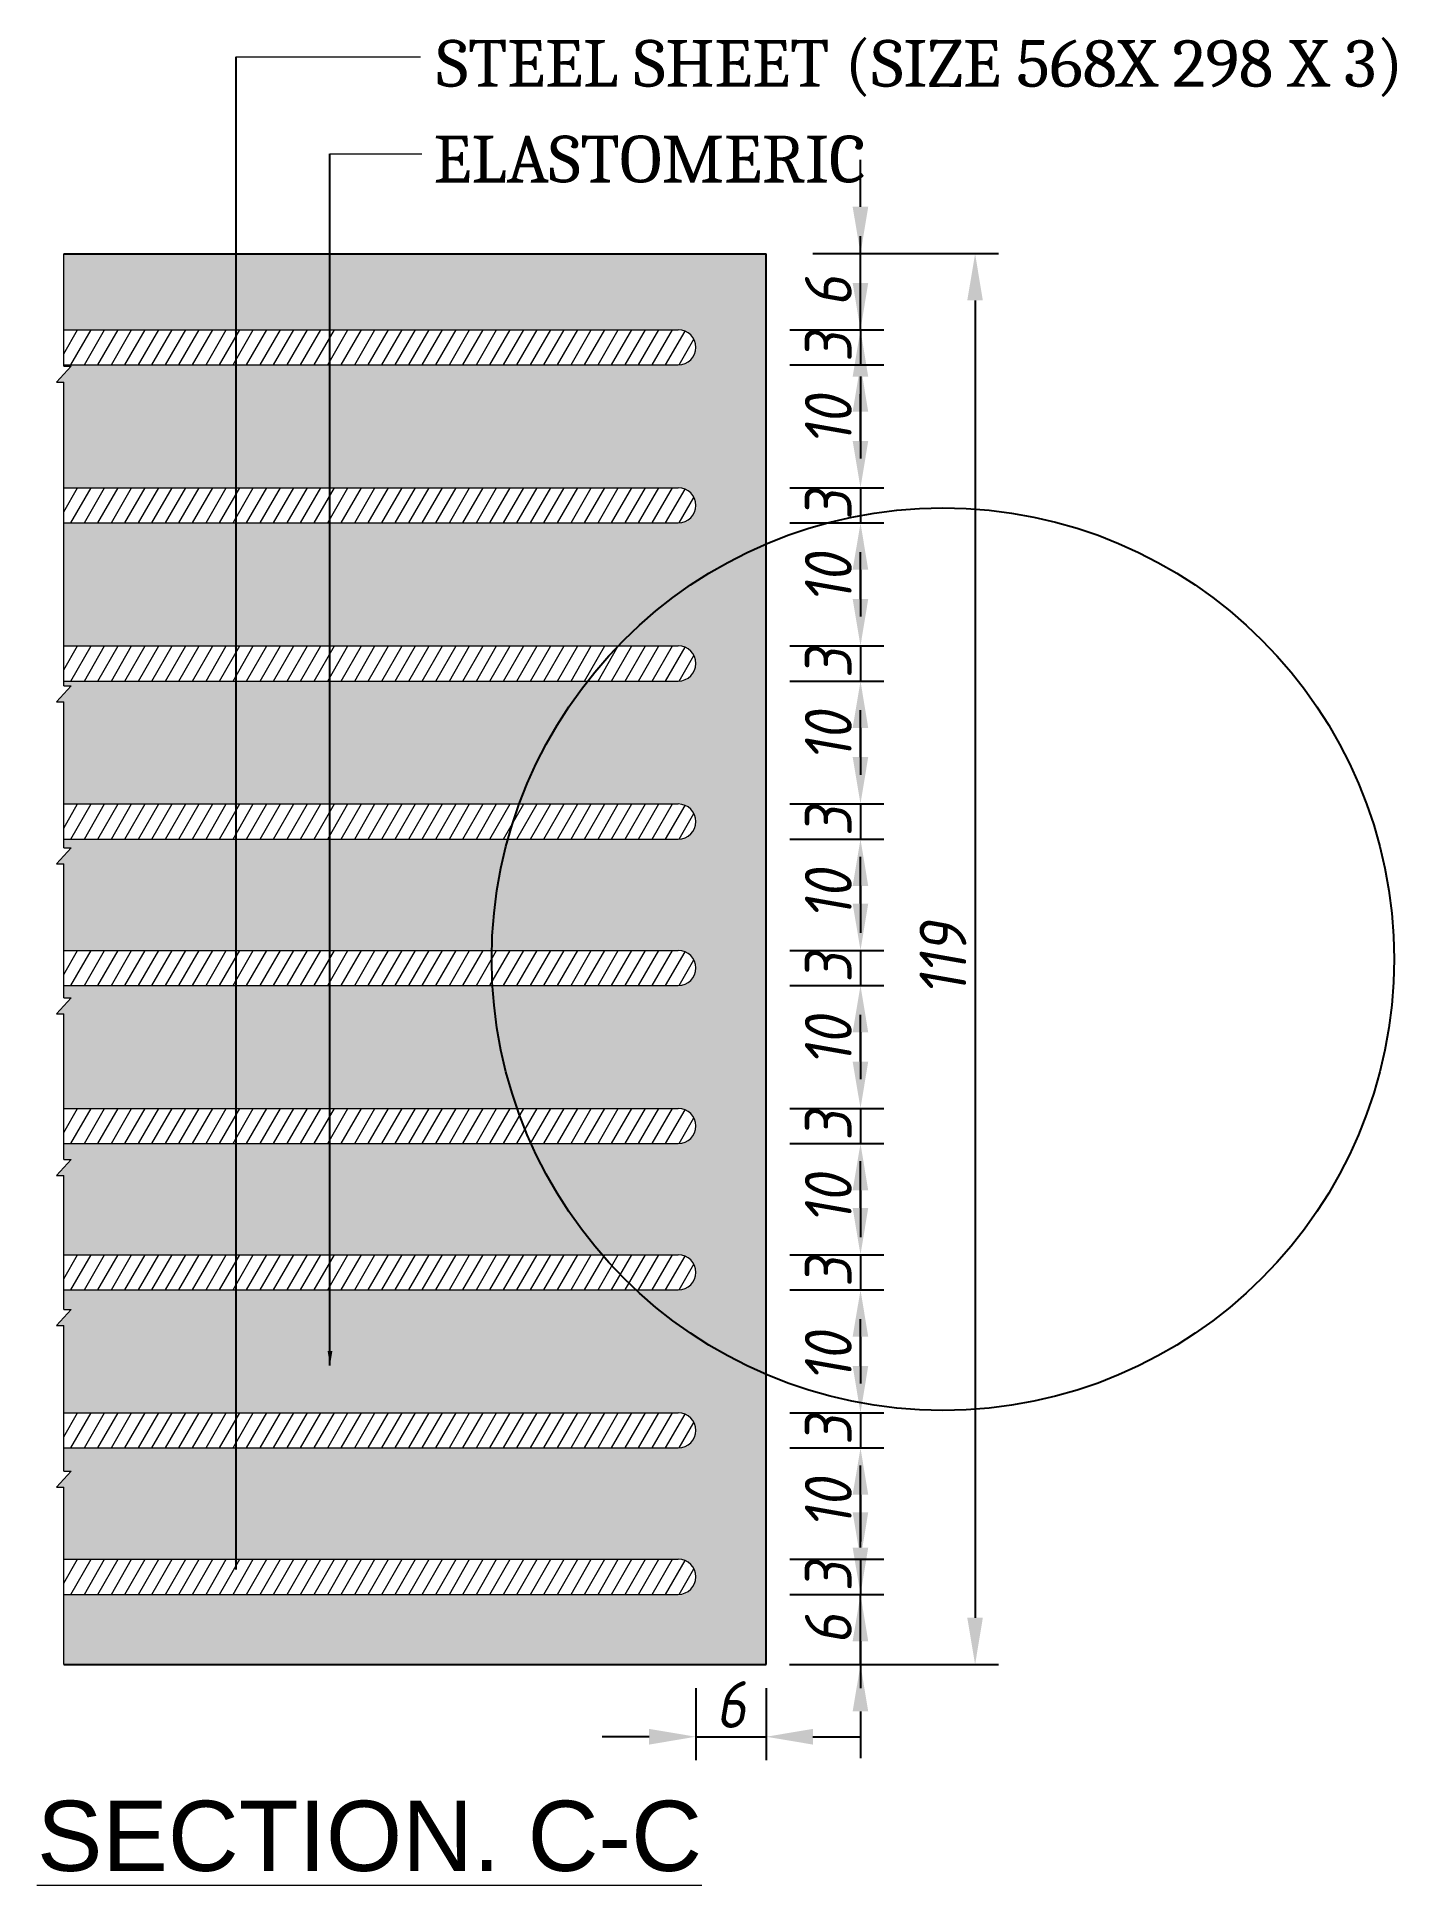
# Model space of a CAD drawing. Header units: millimetres. Extents: x 1231188 to 3899118, y -5478610 to -489530.
# Drawn here: x 3855030.8 to 3855147, y -2810535.5 to -2810377.7 of the extents above; entities that cross this region are included whole.
import ezdxf

# ---------------------------------------------------------------- set-up
doc = ezdxf.new("R2010")
doc.units = ezdxf.units.MM
doc.header["$LTSCALE"] = 25
doc.header["$MEASUREMENT"] = 0
doc.header["$PDMODE"] = 3
doc.layers.get('Defpoints').update_dxf_attribs({"color": 230, "lineweight": 9})
doc.layers.add('Bearing  peat', color=6, linetype='Continuous')
doc.layers.add('SLOPEEARTH', color=3, linetype='Continuous')
for name, color, linetype, lineweight in [('DIM', 8, 'Continuous', 13), ('Dimision', 5, 'Continuous', 13), ('Girder Line', 42, 'Continuous', 15), ('Hatching', 253, 'Continuous', 5), ('text', 7, 'Continuous', 18)]:
    doc.layers.add(name, color=color, linetype=linetype, lineweight=lineweight)
doc.styles.add('DIM', font='isocp3.shx', dxfattribs={"oblique": 10})
doc.styles.get("Standard").update_dxf_attribs({"font": 'swissl.ttf'})
doc.dimstyles.new('dim_2', dxfattribs={"dimtxt": 4, "dimasz": 4, "dimexe": 2, "dimexo": 2, "dimgap": 0.75, "dimtad": 1, "dimdec": 0, "dimzin": 0, "dimdsep": 46, "dimtxsty": 'DIM', "dimcen": 2, "dimclrd": 5, "dimclre": 5, "dimclrt": 7, "dimadec": 0, "dimazin": 0, "dimtfac": 1, "dimtdec": 0, "dimtmove": 0, "dimatfit": 3, "dimfxl": 1, "dimtolj": 1, "dimtzin": 0, "dimarcsym": 0})
doc.dimstyles.new('ISO-25', dxfattribs={"dimtxt": 200, "dimasz": 150, "dimexe": 120, "dimexo": 100, "dimgap": 80, "dimtad": 1, "dimdec": 0, "dimtxsty": 'Standard', "dimcen": 100, "dimclrd": 5, "dimclre": 5, "dimclrt": 2, "dimazin": 0, "dimtfac": 1, "dimtdec": 0, "dimtmove": 0, "dimatfit": 3, "dimfxl": 1, "dimarcsym": 0})

msp = doc.modelspace()

# ---------------------------------------------------------------- texts
at = {"layer": 'text', "linetype": 'Continuous', "ltscale": 0.1, "char_height": 4, "attachment_point": 1}
for s, insert, width in [('{\\fCambria|b0|i0|c0|p18;STEEL SHEET (SIZE 568X 298 X 3)}', (3855064.9081, -2810377.93181), 102.5975996), ('{\\fCambria|b0|i0|c0|p18;ELASTOMERIC}', (3855064.67572, -2810386.10367), 62.4047816)]:
    msp.add_mtext(s, dxfattribs=dict(at, insert=insert, width=width))
at = {"layer": 'text', "linetype": 'Continuous', "insert": (3855030.79428, -2810528.30501), "char_height": 6, "width": 76.5449237, "attachment_point": 1}
msp.add_mtext('{\\fArial|b0|i0|c0|p34;\\LSECTION. C-C}', dxfattribs=at)

# ---------------------------------------------------------------- blocks, each defined once
blk = doc.blocks.new('*D339')
at = {"layer": 'Defpoints', "color": 0, "linetype": 'Continuous', "lineweight": -2, "transparency": 16777216}
for p in [(3855087.08, -2810516.68), (3855093.08, -2810516.68), (3855093.08, -2810522.84)]:
    blk.add_point(p, dxfattribs=at)
at = {"layer": 'DIM', "color": 5, "linetype": 'Continuous', "lineweight": -2, "transparency": 16777216}
for p, q in [((3855087.08, -2810518.68), (3855087.08, -2810524.84)), ((3855093.08, -2810518.68), (3855093.08, -2810524.84)), ((3855083.08, -2810522.84), (3855079.08, -2810522.84)), ((3855087.08, -2810522.84), (3855093.08, -2810522.84)), ((3855097.08, -2810522.84), (3855101.08, -2810522.84))]:
    blk.add_line(p, q, dxfattribs=at)
for points in [[(3855083.08, -2810522.17), (3855083.08, -2810523.51), (3855087.08, -2810522.84)], [(3855097.08, -2810522.17), (3855097.08, -2810523.51), (3855093.08, -2810522.84)]]:
    blk.add_solid(points, dxfattribs=at)
at = {"layer": 'DIM', "color": 7, "linetype": 'Continuous', "transparency": 16777216, "insert": (3855090.08, -2810520.09), "char_height": 4, "attachment_point": 5, "style": 'DIM'}
blk.add_mtext('\\A1;6', dxfattribs=at)
blk = doc.blocks.new('*D340')
at = {"layer": 'Defpoints', "color": 0, "linetype": 'Continuous', "lineweight": -2, "transparency": 16777216}
for p in [(3855093.11, -2810507.68), (3855093.09, -2810510.68), (3855101.14, -2810510.68)]:
    blk.add_point(p, dxfattribs=at)
at = {"layer": 'DIM', "color": 5, "linetype": 'Continuous', "lineweight": -2, "transparency": 16777216}
for p, q in [((3855101.14, -2810503.68), (3855101.14, -2810499.68)), ((3855095.11, -2810507.68), (3855103.14, -2810507.68)), ((3855101.14, -2810507.68), (3855101.14, -2810510.68)), ((3855095.09, -2810510.68), (3855103.14, -2810510.68)), ((3855101.14, -2810514.68), (3855101.14, -2810518.68))]:
    blk.add_line(p, q, dxfattribs=at)
for points in [[(3855100.47, -2810503.68), (3855101.8, -2810503.68), (3855101.14, -2810507.68)], [(3855100.47, -2810514.68), (3855101.8, -2810514.68), (3855101.14, -2810510.68)]]:
    blk.add_solid(points, dxfattribs=at)
at = {"layer": 'DIM', "color": 7, "linetype": 'Continuous', "transparency": 16777216, "insert": (3855098.39, -2810509.18), "char_height": 4, "attachment_point": 5, "rotation": 90, "style": 'DIM'}
blk.add_mtext('\\A1;3', dxfattribs=at)
blk = doc.blocks.new('*D341')
at = {"layer": 'Defpoints', "color": 0, "linetype": 'Continuous', "lineweight": -2, "transparency": 16777216}
for p in [(3855093.11, -2810498.18), (3855093.11, -2810507.68), (3855101.14, -2810507.68)]:
    blk.add_point(p, dxfattribs=at)
at = {"layer": 'DIM', "color": 5, "linetype": 'Continuous', "lineweight": -2, "transparency": 16777216}
for p, q in [((3855095.11, -2810498.18), (3855103.14, -2810498.18)), ((3855101.14, -2810502.18), (3855101.14, -2810503.68)), ((3855095.11, -2810507.68), (3855103.14, -2810507.68))]:
    blk.add_line(p, q, dxfattribs=at)
for points in [[(3855100.47, -2810502.18), (3855101.8, -2810502.18), (3855101.14, -2810498.18)], [(3855100.47, -2810503.68), (3855101.8, -2810503.68), (3855101.14, -2810507.68)]]:
    blk.add_solid(points, dxfattribs=at)
at = {"layer": 'DIM', "color": 7, "linetype": 'Continuous', "transparency": 16777216, "insert": (3855098.39, -2810502.93), "char_height": 4, "attachment_point": 5, "rotation": 90, "style": 'DIM'}
blk.add_mtext('\\A1;10', dxfattribs=at)
blk = doc.blocks.new('*D342')
at = {"layer": 'Defpoints', "color": 0, "linetype": 'Continuous', "lineweight": -2, "transparency": 16777216}
for p in [(3855093.09, -2810495.18), (3855093.11, -2810498.18), (3855101.14, -2810498.18)]:
    blk.add_point(p, dxfattribs=at)
at = {"layer": 'DIM', "color": 5, "linetype": 'Continuous', "lineweight": -2, "transparency": 16777216}
for p, q in [((3855101.14, -2810491.18), (3855101.14, -2810487.18)), ((3855095.09, -2810495.18), (3855103.14, -2810495.18)), ((3855101.14, -2810495.18), (3855101.14, -2810498.18)), ((3855095.11, -2810498.18), (3855103.14, -2810498.18)), ((3855101.14, -2810502.18), (3855101.14, -2810506.18))]:
    blk.add_line(p, q, dxfattribs=at)
for points in [[(3855100.47, -2810491.18), (3855101.8, -2810491.18), (3855101.14, -2810495.18)], [(3855100.47, -2810502.18), (3855101.8, -2810502.18), (3855101.14, -2810498.18)]]:
    blk.add_solid(points, dxfattribs=at)
at = {"layer": 'DIM', "color": 7, "linetype": 'Continuous', "transparency": 16777216, "insert": (3855098.39, -2810496.68), "char_height": 4, "attachment_point": 5, "rotation": 90, "style": 'DIM'}
blk.add_mtext('\\A1;3', dxfattribs=at)
blk = doc.blocks.new('*D343')
at = {"layer": 'Defpoints', "color": 0, "linetype": 'Continuous', "lineweight": -2, "transparency": 16777216}
for p in [(3855093.09, -2810481.68), (3855093.09, -2810484.68), (3855101.14, -2810484.68)]:
    blk.add_point(p, dxfattribs=at)
at = {"layer": 'DIM', "color": 5, "linetype": 'Continuous', "lineweight": -2, "transparency": 16777216}
for p, q in [((3855101.14, -2810477.68), (3855101.14, -2810473.68)), ((3855095.09, -2810481.68), (3855103.14, -2810481.68)), ((3855101.14, -2810481.68), (3855101.14, -2810484.68)), ((3855095.09, -2810484.68), (3855103.14, -2810484.68)), ((3855101.14, -2810488.68), (3855101.14, -2810492.68))]:
    blk.add_line(p, q, dxfattribs=at)
for points in [[(3855100.47, -2810477.68), (3855101.8, -2810477.68), (3855101.14, -2810481.68)], [(3855100.47, -2810488.68), (3855101.8, -2810488.68), (3855101.14, -2810484.68)]]:
    blk.add_solid(points, dxfattribs=at)
at = {"layer": 'DIM', "color": 7, "linetype": 'Continuous', "transparency": 16777216, "insert": (3855098.39, -2810483.18), "char_height": 4, "attachment_point": 5, "rotation": 90, "style": 'DIM'}
blk.add_mtext('\\A1;3', dxfattribs=at)
blk = doc.blocks.new('*D344')
at = {"layer": 'Defpoints', "color": 0, "linetype": 'Continuous', "lineweight": -2, "transparency": 16777216}
for p in [(3855093.09, -2810484.68), (3855101.14, -2810484.68), (3855093.09, -2810495.18)]:
    blk.add_point(p, dxfattribs=at)
at = {"layer": 'DIM', "color": 5, "linetype": 'Continuous', "lineweight": -2, "transparency": 16777216}
for p, q in [((3855095.09, -2810484.68), (3855103.14, -2810484.68)), ((3855101.14, -2810491.18), (3855101.14, -2810488.68)), ((3855095.09, -2810495.18), (3855103.14, -2810495.18))]:
    blk.add_line(p, q, dxfattribs=at)
for points in [[(3855100.47, -2810488.68), (3855101.8, -2810488.68), (3855101.14, -2810484.68)], [(3855100.47, -2810491.18), (3855101.8, -2810491.18), (3855101.14, -2810495.18)]]:
    blk.add_solid(points, dxfattribs=at)
at = {"layer": 'DIM', "color": 7, "linetype": 'Continuous', "transparency": 16777216, "insert": (3855098.39, -2810490.43), "char_height": 4, "attachment_point": 5, "rotation": 90, "style": 'DIM'}
blk.add_mtext('\\A1;10', dxfattribs=at)
blk = doc.blocks.new('*D345')
at = {"layer": 'Defpoints', "color": 0, "linetype": 'Continuous', "lineweight": -2, "transparency": 16777216}
for p in [(3855095.08, -2810396.18), (3855101.14, -2810396.18), (3855095.08, -2810402.68)]:
    blk.add_point(p, dxfattribs=at)
at = {"layer": 'DIM', "color": 5, "linetype": 'Continuous', "lineweight": -2, "transparency": 16777216}
for p, q in [((3855101.14, -2810392.18), (3855101.14, -2810388.18)), ((3855097.08, -2810396.18), (3855103.14, -2810396.18)), ((3855101.14, -2810402.68), (3855101.14, -2810396.18)), ((3855097.08, -2810402.68), (3855103.14, -2810402.68)), ((3855101.14, -2810406.68), (3855101.14, -2810410.68))]:
    blk.add_line(p, q, dxfattribs=at)
for points in [[(3855100.47, -2810392.18), (3855101.8, -2810392.18), (3855101.14, -2810396.18)], [(3855100.47, -2810406.68), (3855101.8, -2810406.68), (3855101.14, -2810402.68)]]:
    blk.add_solid(points, dxfattribs=at)
at = {"layer": 'DIM', "color": 7, "linetype": 'Continuous', "transparency": 16777216, "insert": (3855098.39, -2810399.43), "char_height": 4, "attachment_point": 5, "rotation": 90, "style": 'DIM'}
blk.add_mtext('\\A1;6', dxfattribs=at)
blk = doc.blocks.new('*D346')
at = {"layer": 'Defpoints', "color": 0, "linetype": 'Continuous', "lineweight": -2, "transparency": 16777216}
for p in [(3855093.09, -2810510.68), (3855101.14, -2810510.68), (3855093.08, -2810516.68)]:
    blk.add_point(p, dxfattribs=at)
at = {"layer": 'DIM', "color": 5, "linetype": 'Continuous', "lineweight": -2, "transparency": 16777216}
for p, q in [((3855101.14, -2810506.68), (3855101.14, -2810502.68)), ((3855095.09, -2810510.68), (3855103.14, -2810510.68)), ((3855101.14, -2810516.68), (3855101.14, -2810510.68)), ((3855095.08, -2810516.68), (3855103.14, -2810516.68)), ((3855101.14, -2810520.68), (3855101.14, -2810524.68))]:
    blk.add_line(p, q, dxfattribs=at)
for points in [[(3855100.47, -2810506.68), (3855101.8, -2810506.68), (3855101.14, -2810510.68)], [(3855100.47, -2810520.68), (3855101.8, -2810520.68), (3855101.14, -2810516.68)]]:
    blk.add_solid(points, dxfattribs=at)
at = {"layer": 'DIM', "color": 7, "linetype": 'Continuous', "transparency": 16777216, "insert": (3855098.39, -2810513.68), "char_height": 4, "attachment_point": 5, "rotation": 90, "style": 'DIM'}
blk.add_mtext('\\A1;6', dxfattribs=at)
blk = doc.blocks.new('*D347')
at = {"layer": 'Defpoints', "color": 0, "linetype": 'Continuous', "lineweight": -2, "transparency": 16777216}
for p in [(3855093.11, -2810472.18), (3855093.11, -2810481.68), (3855101.14, -2810481.68)]:
    blk.add_point(p, dxfattribs=at)
at = {"layer": 'DIM', "color": 5, "linetype": 'Continuous', "lineweight": -2, "transparency": 16777216}
for p, q in [((3855095.11, -2810472.18), (3855103.14, -2810472.18)), ((3855101.14, -2810476.18), (3855101.14, -2810477.68)), ((3855095.11, -2810481.68), (3855103.14, -2810481.68))]:
    blk.add_line(p, q, dxfattribs=at)
for points in [[(3855100.47, -2810476.18), (3855101.8, -2810476.18), (3855101.14, -2810472.18)], [(3855100.47, -2810477.68), (3855101.8, -2810477.68), (3855101.14, -2810481.68)]]:
    blk.add_solid(points, dxfattribs=at)
at = {"layer": 'DIM', "color": 7, "linetype": 'Continuous', "transparency": 16777216, "insert": (3855098.39, -2810476.93), "char_height": 4, "attachment_point": 5, "rotation": 90, "style": 'DIM'}
blk.add_mtext('\\A1;10', dxfattribs=at)
blk = doc.blocks.new('*D348')
at = {"layer": 'Defpoints', "color": 0, "linetype": 'Continuous', "lineweight": -2, "transparency": 16777216}
for p in [(3855093.09, -2810469.18), (3855093.11, -2810472.18), (3855101.14, -2810472.18)]:
    blk.add_point(p, dxfattribs=at)
at = {"layer": 'DIM', "color": 5, "linetype": 'Continuous', "lineweight": -2, "transparency": 16777216}
for p, q in [((3855101.14, -2810465.18), (3855101.14, -2810461.18)), ((3855095.09, -2810469.18), (3855103.14, -2810469.18)), ((3855101.14, -2810469.18), (3855101.14, -2810472.18)), ((3855095.11, -2810472.18), (3855103.14, -2810472.18)), ((3855101.14, -2810476.18), (3855101.14, -2810480.18))]:
    blk.add_line(p, q, dxfattribs=at)
for points in [[(3855100.47, -2810465.18), (3855101.8, -2810465.18), (3855101.14, -2810469.18)], [(3855100.47, -2810476.18), (3855101.8, -2810476.18), (3855101.14, -2810472.18)]]:
    blk.add_solid(points, dxfattribs=at)
at = {"layer": 'DIM', "color": 7, "linetype": 'Continuous', "transparency": 16777216, "insert": (3855098.39, -2810470.68), "char_height": 4, "attachment_point": 5, "rotation": 90, "style": 'DIM'}
blk.add_mtext('\\A1;3', dxfattribs=at)
blk = doc.blocks.new('*D349')
at = {"layer": 'Defpoints', "color": 0, "linetype": 'Continuous', "lineweight": -2, "transparency": 16777216}
for p in [(3855093.09, -2810455.68), (3855093.09, -2810458.68), (3855101.14, -2810458.68)]:
    blk.add_point(p, dxfattribs=at)
at = {"layer": 'DIM', "color": 5, "linetype": 'Continuous', "lineweight": -2, "transparency": 16777216}
for p, q in [((3855101.14, -2810451.68), (3855101.14, -2810447.68)), ((3855095.09, -2810455.68), (3855103.14, -2810455.68)), ((3855101.14, -2810455.68), (3855101.14, -2810458.68)), ((3855095.09, -2810458.68), (3855103.14, -2810458.68)), ((3855101.14, -2810462.68), (3855101.14, -2810466.68))]:
    blk.add_line(p, q, dxfattribs=at)
for points in [[(3855100.47, -2810451.68), (3855101.8, -2810451.68), (3855101.14, -2810455.68)], [(3855100.47, -2810462.68), (3855101.8, -2810462.68), (3855101.14, -2810458.68)]]:
    blk.add_solid(points, dxfattribs=at)
at = {"layer": 'DIM', "color": 7, "linetype": 'Continuous', "transparency": 16777216, "insert": (3855098.39, -2810457.18), "char_height": 4, "attachment_point": 5, "rotation": 90, "style": 'DIM'}
blk.add_mtext('\\A1;3', dxfattribs=at)
blk = doc.blocks.new('*D350')
at = {"layer": 'Defpoints', "color": 0, "linetype": 'Continuous', "lineweight": -2, "transparency": 16777216}
for p in [(3855093.09, -2810458.68), (3855101.14, -2810458.68), (3855093.09, -2810469.18)]:
    blk.add_point(p, dxfattribs=at)
at = {"layer": 'DIM', "color": 5, "linetype": 'Continuous', "lineweight": -2, "transparency": 16777216}
for p, q in [((3855095.09, -2810458.68), (3855103.14, -2810458.68)), ((3855101.14, -2810465.18), (3855101.14, -2810462.68)), ((3855095.09, -2810469.18), (3855103.14, -2810469.18))]:
    blk.add_line(p, q, dxfattribs=at)
for points in [[(3855100.47, -2810462.68), (3855101.8, -2810462.68), (3855101.14, -2810458.68)], [(3855100.47, -2810465.18), (3855101.8, -2810465.18), (3855101.14, -2810469.18)]]:
    blk.add_solid(points, dxfattribs=at)
at = {"layer": 'DIM', "color": 7, "linetype": 'Continuous', "transparency": 16777216, "insert": (3855098.39, -2810463.43), "char_height": 4, "attachment_point": 5, "rotation": 90, "style": 'DIM'}
blk.add_mtext('\\A1;10', dxfattribs=at)
blk = doc.blocks.new('*D351')
at = {"layer": 'Defpoints', "color": 0, "linetype": 'Continuous', "lineweight": -2, "transparency": 16777216}
for p in [(3855093.11, -2810446.18), (3855093.11, -2810455.68), (3855101.14, -2810455.68)]:
    blk.add_point(p, dxfattribs=at)
at = {"layer": 'DIM', "color": 5, "linetype": 'Continuous', "lineweight": -2, "transparency": 16777216}
for p, q in [((3855095.11, -2810446.18), (3855103.14, -2810446.18)), ((3855101.14, -2810450.18), (3855101.14, -2810451.68)), ((3855095.11, -2810455.68), (3855103.14, -2810455.68))]:
    blk.add_line(p, q, dxfattribs=at)
for points in [[(3855100.47, -2810450.18), (3855101.8, -2810450.18), (3855101.14, -2810446.18)], [(3855100.47, -2810451.68), (3855101.8, -2810451.68), (3855101.14, -2810455.68)]]:
    blk.add_solid(points, dxfattribs=at)
at = {"layer": 'DIM', "color": 7, "linetype": 'Continuous', "transparency": 16777216, "insert": (3855098.39, -2810450.93), "char_height": 4, "attachment_point": 5, "rotation": 90, "style": 'DIM'}
blk.add_mtext('\\A1;10', dxfattribs=at)
blk = doc.blocks.new('*D352')
at = {"layer": 'Defpoints', "color": 0, "linetype": 'Continuous', "lineweight": -2, "transparency": 16777216}
for p in [(3855093.09, -2810443.17), (3855093.11, -2810446.18), (3855101.14, -2810446.18)]:
    blk.add_point(p, dxfattribs=at)
at = {"layer": 'DIM', "color": 5, "linetype": 'Continuous', "lineweight": -2, "transparency": 16777216}
for p, q in [((3855101.14, -2810439.17), (3855101.14, -2810435.17)), ((3855095.09, -2810443.17), (3855103.14, -2810443.17)), ((3855101.14, -2810443.17), (3855101.14, -2810446.18)), ((3855095.11, -2810446.18), (3855103.14, -2810446.18)), ((3855101.14, -2810450.18), (3855101.14, -2810454.18))]:
    blk.add_line(p, q, dxfattribs=at)
for points in [[(3855100.47, -2810439.17), (3855101.8, -2810439.17), (3855101.14, -2810443.17)], [(3855100.47, -2810450.18), (3855101.8, -2810450.18), (3855101.14, -2810446.18)]]:
    blk.add_solid(points, dxfattribs=at)
at = {"layer": 'DIM', "color": 7, "linetype": 'Continuous', "transparency": 16777216, "insert": (3855098.39, -2810444.68), "char_height": 4, "attachment_point": 5, "rotation": 90, "style": 'DIM'}
blk.add_mtext('\\A1;3', dxfattribs=at)
blk = doc.blocks.new('*D353')
at = {"layer": 'Defpoints', "color": 0, "linetype": 'Continuous', "lineweight": -2, "transparency": 16777216}
for p in [(3855093.09, -2810429.68), (3855093.09, -2810432.68), (3855101.14, -2810432.68)]:
    blk.add_point(p, dxfattribs=at)
at = {"layer": 'DIM', "color": 5, "linetype": 'Continuous', "lineweight": -2, "transparency": 16777216}
for p, q in [((3855101.14, -2810425.68), (3855101.14, -2810421.68)), ((3855095.09, -2810429.68), (3855103.14, -2810429.68)), ((3855101.14, -2810429.68), (3855101.14, -2810432.68)), ((3855095.09, -2810432.68), (3855103.14, -2810432.68)), ((3855101.14, -2810436.68), (3855101.14, -2810440.68))]:
    blk.add_line(p, q, dxfattribs=at)
for points in [[(3855100.47, -2810425.68), (3855101.8, -2810425.68), (3855101.14, -2810429.68)], [(3855100.47, -2810436.68), (3855101.8, -2810436.68), (3855101.14, -2810432.68)]]:
    blk.add_solid(points, dxfattribs=at)
at = {"layer": 'DIM', "color": 7, "linetype": 'Continuous', "transparency": 16777216, "insert": (3855098.39, -2810431.18), "char_height": 4, "attachment_point": 5, "rotation": 90, "style": 'DIM'}
blk.add_mtext('\\A1;3', dxfattribs=at)
blk = doc.blocks.new('*D354')
at = {"layer": 'Defpoints', "color": 0, "linetype": 'Continuous', "lineweight": -2, "transparency": 16777216}
for p in [(3855093.09, -2810432.68), (3855101.14, -2810432.68), (3855093.09, -2810443.17)]:
    blk.add_point(p, dxfattribs=at)
at = {"layer": 'DIM', "color": 5, "linetype": 'Continuous', "lineweight": -2, "transparency": 16777216}
for p, q in [((3855095.09, -2810432.68), (3855103.14, -2810432.68)), ((3855101.14, -2810439.17), (3855101.14, -2810436.68)), ((3855095.09, -2810443.17), (3855103.14, -2810443.17))]:
    blk.add_line(p, q, dxfattribs=at)
for points in [[(3855100.47, -2810436.68), (3855101.8, -2810436.68), (3855101.14, -2810432.68)], [(3855100.47, -2810439.17), (3855101.8, -2810439.17), (3855101.14, -2810443.17)]]:
    blk.add_solid(points, dxfattribs=at)
at = {"layer": 'DIM', "color": 7, "linetype": 'Continuous', "transparency": 16777216, "insert": (3855098.39, -2810437.42), "char_height": 4, "attachment_point": 5, "rotation": 90, "style": 'DIM'}
blk.add_mtext('\\A1;10', dxfattribs=at)
blk = doc.blocks.new('*D355')
at = {"layer": 'Defpoints', "color": 0, "linetype": 'Continuous', "lineweight": -2, "transparency": 16777216}
for p in [(3855093.09, -2810402.68), (3855093.09, -2810405.68), (3855101.14, -2810405.68)]:
    blk.add_point(p, dxfattribs=at)
at = {"layer": 'DIM', "color": 5, "linetype": 'Continuous', "lineweight": -2, "transparency": 16777216}
for p, q in [((3855101.14, -2810398.68), (3855101.14, -2810394.68)), ((3855095.09, -2810402.68), (3855103.14, -2810402.68)), ((3855101.14, -2810402.68), (3855101.14, -2810405.68)), ((3855095.09, -2810405.68), (3855103.14, -2810405.68)), ((3855101.14, -2810409.68), (3855101.14, -2810413.68))]:
    blk.add_line(p, q, dxfattribs=at)
for points in [[(3855100.47, -2810398.68), (3855101.8, -2810398.68), (3855101.14, -2810402.68)], [(3855100.47, -2810409.68), (3855101.8, -2810409.68), (3855101.14, -2810405.68)]]:
    blk.add_solid(points, dxfattribs=at)
at = {"layer": 'DIM', "color": 7, "linetype": 'Continuous', "transparency": 16777216, "insert": (3855098.39, -2810404.18), "char_height": 4, "attachment_point": 5, "rotation": 90, "style": 'DIM'}
blk.add_mtext('\\A1;3', dxfattribs=at)
blk = doc.blocks.new('*D357')
at = {"layer": 'Defpoints', "color": 0, "linetype": 'Continuous', "lineweight": -2, "transparency": 16777216}
for p in [(3855100.45, -2810396.18), (3855100.45, -2810516.68), (3855110.93, -2810516.68)]:
    blk.add_point(p, dxfattribs=at)
at = {"layer": 'DIM', "color": 5, "linetype": 'Continuous', "lineweight": -2, "transparency": 16777216}
for p, q in [((3855102.45, -2810396.18), (3855112.93, -2810396.18)), ((3855110.93, -2810400.18), (3855110.93, -2810512.68)), ((3855102.45, -2810516.68), (3855112.93, -2810516.68))]:
    blk.add_line(p, q, dxfattribs=at)
for points in [[(3855110.26, -2810400.18), (3855111.59, -2810400.18), (3855110.93, -2810396.18)], [(3855110.26, -2810512.68), (3855111.59, -2810512.68), (3855110.93, -2810516.68)]]:
    blk.add_solid(points, dxfattribs=at)
at = {"layer": 'DIM', "color": 7, "linetype": 'Continuous', "transparency": 16777216, "insert": (3855108.18, -2810456.43), "char_height": 4, "attachment_point": 5, "rotation": 90, "style": 'DIM'}
blk.add_mtext('\\A1;119', dxfattribs=at)
blk = doc.blocks.new('*D358')
at = {"layer": 'Defpoints', "color": 0, "linetype": 'Continuous', "lineweight": -2, "transparency": 16777216}
for p in [(3855093.09, -2810416.18), (3855093.09, -2810419.18), (3855101.14, -2810419.18)]:
    blk.add_point(p, dxfattribs=at)
at = {"layer": 'DIM', "color": 5, "linetype": 'Continuous', "lineweight": -2, "transparency": 16777216}
for p, q in [((3855101.14, -2810412.18), (3855101.14, -2810408.18)), ((3855095.09, -2810416.18), (3855103.14, -2810416.18)), ((3855101.14, -2810416.18), (3855101.14, -2810419.18)), ((3855095.09, -2810419.18), (3855103.14, -2810419.18)), ((3855101.14, -2810423.18), (3855101.14, -2810427.18))]:
    blk.add_line(p, q, dxfattribs=at)
for points in [[(3855100.47, -2810412.18), (3855101.8, -2810412.18), (3855101.14, -2810416.18)], [(3855100.47, -2810423.18), (3855101.8, -2810423.18), (3855101.14, -2810419.18)]]:
    blk.add_solid(points, dxfattribs=at)
at = {"layer": 'DIM', "color": 7, "linetype": 'Continuous', "transparency": 16777216, "insert": (3855098.39, -2810417.68), "char_height": 4, "attachment_point": 5, "rotation": 90, "style": 'DIM'}
blk.add_mtext('\\A1;3', dxfattribs=at)
blk = doc.blocks.new('*D359')
at = {"layer": 'Defpoints', "color": 0, "linetype": 'Continuous', "lineweight": -2, "transparency": 16777216}
for p in [(3855093.09, -2810419.18), (3855101.14, -2810419.18), (3855093.09, -2810429.68)]:
    blk.add_point(p, dxfattribs=at)
at = {"layer": 'DIM', "color": 5, "linetype": 'Continuous', "lineweight": -2, "transparency": 16777216}
for p, q in [((3855095.09, -2810419.18), (3855103.14, -2810419.18)), ((3855101.14, -2810425.68), (3855101.14, -2810423.18)), ((3855095.09, -2810429.68), (3855103.14, -2810429.68))]:
    blk.add_line(p, q, dxfattribs=at)
for points in [[(3855100.47, -2810423.18), (3855101.8, -2810423.18), (3855101.14, -2810419.18)], [(3855100.47, -2810425.68), (3855101.8, -2810425.68), (3855101.14, -2810429.68)]]:
    blk.add_solid(points, dxfattribs=at)
at = {"layer": 'DIM', "color": 7, "linetype": 'Continuous', "transparency": 16777216, "insert": (3855098.39, -2810423.93), "char_height": 4, "attachment_point": 5, "rotation": 90, "style": 'DIM'}
blk.add_mtext('\\A1;10', dxfattribs=at)
blk = doc.blocks.new('*D356')
at = {"layer": 'Defpoints', "color": 0, "linetype": 'Continuous', "lineweight": -2, "transparency": 16777216}
for p in [(3855093.09, -2810405.68), (3855101.14, -2810405.68), (3855093.09, -2810416.18)]:
    blk.add_point(p, dxfattribs=at)
at = {"layer": 'DIM', "color": 5, "linetype": 'Continuous', "lineweight": -2, "transparency": 16777216}
for p, q in [((3855095.09, -2810405.68), (3855103.14, -2810405.68)), ((3855101.14, -2810412.18), (3855101.14, -2810409.68)), ((3855095.09, -2810416.18), (3855103.14, -2810416.18))]:
    blk.add_line(p, q, dxfattribs=at)
for points in [[(3855100.47, -2810409.68), (3855101.8, -2810409.68), (3855101.14, -2810405.68)], [(3855100.47, -2810412.18), (3855101.8, -2810412.18), (3855101.14, -2810416.18)]]:
    blk.add_solid(points, dxfattribs=at)
at = {"layer": 'DIM', "color": 7, "linetype": 'Continuous', "transparency": 16777216, "insert": (3855098.39, -2810410.43), "char_height": 4, "attachment_point": 5, "rotation": 90, "style": 'DIM'}
blk.add_mtext('\\A1;10', dxfattribs=at)

# ---------------------------------------------------------------- dimensions: what is measured, and where the dimension line sits
at = {"layer": 'DIM', "linetype": 'Continuous'}
dim = msp.add_linear_dim(base=(3855101.1367702801, -2810396.1820119582), p1=(3855095.0795606868, -2810402.6820119559), p2=(3855095.0795606868, -2810396.1820119568), angle=90, dimstyle='dim_2', dxfattribs=at)
dim.commit()
dim.dimension.update_dxf_attribs({"geometry": '*D345', "text_midpoint": (3855098.3867702782, -2810399.4320119591)})
for base, p1, p2, angle, picture, middle in [((3855101.13677, -2810405.67784), (3855093.0907, -2810402.67784), (3855093.0907, -2810405.67784), 90, '*D355', (3855101.13677, -2810404.17784)), ((3855101.13677, -2810419.17643), (3855093.0907, -2810416.17643), (3855093.0907, -2810419.17643), 90, '*D358', (3855101.13677, -2810417.67643)), ((3855101.13677, -2810432.67502), (3855093.0907, -2810429.67502), (3855093.0907, -2810432.67502), 90, '*D353', (3855101.13677, -2810431.17502)), ((3855101.13677, -2810446.17643), (3855093.0907, -2810443.1736), (3855093.10796, -2810446.17643), 90, '*D352', (3855101.13677, -2810444.67502)), ((3855101.13677, -2810458.67781), (3855093.0907, -2810455.67781), (3855093.0907, -2810458.67781), 90, '*D349', (3855101.13677, -2810457.17781)), ((3855101.13677, -2810472.17922), (3855093.0907, -2810469.1764), (3855093.10796, -2810472.17922), 90, '*D348', (3855101.13677, -2810470.67781)), ((3855101.13677, -2810484.6806), (3855093.0907, -2810481.6806), (3855093.0907, -2810484.6806), 90, '*D343', (3855101.13677, -2810483.1806)), ((3855101.13677, -2810498.18201), (3855093.0907, -2810495.17919), (3855093.10796, -2810498.18201), 90, '*D342', (3855101.13677, -2810496.6806)), ((3855101.13677, -2810510.6806), (3855093.10796, -2810507.68339), (3855093.0907, -2810510.6806), 90, '*D340', (3855101.13677, -2810509.182)), ((3855101.13677, -2810510.6806), (3855093.07956, -2810516.6806), (3855093.0907, -2810510.6806), 270, '*D346', (3855101.13677, -2810513.6806))]:
    dim = msp.add_linear_dim(base=base, p1=p1, p2=p2, angle=angle, dimstyle='dim_2', dxfattribs=at)
    dim.commit()
    dim.dimension.update_dxf_attribs({"geometry": picture, "text_midpoint": middle, "dimtype": 160})
dim = msp.add_linear_dim(base=(3855110.92693, -2810516.6806), p1=(3855100.45205, -2810396.18201), p2=(3855100.45205, -2810516.6806), angle=90, text='119', dimstyle='dim_2', dxfattribs=at)
dim.commit()
dim.dimension.update_dxf_attribs({"geometry": '*D357', "text_midpoint": (3855108.17693, -2810456.43131)})
for base, p1, p2, angle, picture, middle in [((3855101.13677, -2810405.67784), (3855093.0907, -2810416.17643), (3855093.0907, -2810405.67784), 270, '*D356', (3855101.13677, -2810410.42714)), ((3855101.13677, -2810419.17643), (3855093.0907, -2810429.67502), (3855093.0907, -2810419.17643), 270, '*D359', (3855101.13677, -2810423.92572)), ((3855101.13677, -2810432.67502), (3855093.0907, -2810443.1736), (3855093.0907, -2810432.67502), 270, '*D354', (3855101.13677, -2810437.42431)), ((3855101.13677, -2810455.67781), (3855093.10796, -2810446.17643), (3855093.10796, -2810455.67781), 90, '*D351', (3855101.13677, -2810450.92712)), ((3855101.13677, -2810458.67781), (3855093.0907, -2810469.1764), (3855093.0907, -2810458.67781), 270, '*D350', (3855101.13677, -2810463.4271)), ((3855101.13677, -2810481.6806), (3855093.10796, -2810472.17922), (3855093.10796, -2810481.6806), 90, '*D347', (3855101.13677, -2810476.92991)), ((3855101.13677, -2810484.6806), (3855093.0907, -2810495.17919), (3855093.0907, -2810484.6806), 270, '*D344', (3855101.13677, -2810490.42989)), ((3855101.13677, -2810507.68339), (3855093.10796, -2810498.18201), (3855093.10796, -2810507.68339), 90, '*D341', (3855101.13677, -2810502.9327))]:
    dim = msp.add_linear_dim(base=base, p1=p1, p2=p2, angle=angle, text='10', dimstyle='dim_2', dxfattribs=at)
    dim.commit()
    dim.dimension.update_dxf_attribs({"geometry": picture, "text_midpoint": middle, "dimtype": 160})
dim = msp.add_linear_dim(base=(3855093.07956, -2810522.84044), p1=(3855087.07956, -2810516.6806), p2=(3855093.07956, -2810516.6806), dimstyle='dim_2', dxfattribs=at)
dim.commit()
dim.dimension.update_dxf_attribs({"geometry": '*D339', "text_midpoint": (3855090.07956, -2810522.84044), "dimtype": 160})

# ---------------------------------------------------------------- hatches: boundary and pattern name
at = {"layer": 'Hatching', "linetype": 'Continuous'}
h = msp.add_hatch(dxfattribs=at)
h.set_pattern_fill('DOTS', color=256, scale=10, angle=60, style=0)
h.set_pattern_definition([(60, (4230167.2569, -3860827.5018), (-0.38501587737, 0.5831329387), [0, -0.625])])
h.paths.add_polyline_path([(3855093.07956, -2810396.18201), (3855033.07956, -2810396.18201), (3855033.07956, -2810402.68201), (3855085.57956, -2810402.68201, -1), (3855085.57956, -2810405.68201), (3855033.8053, -2810405.68201), (3855032.46481, -2810407.15884), (3855033.07956, -2810407.15884), (3855033.07956, -2810416.1806), (3855085.57956, -2810416.1806, -1), (3855085.57956, -2810419.1806), (3855033.07956, -2810419.1806), (3855033.07956, -2810429.6806), (3855085.57956, -2810429.6806, -1), (3855085.57956, -2810432.6806), (3855033.07956, -2810432.6806), (3855033.07956, -2810433.10231), (3855033.70606, -2810433.10231), (3855032.46481, -2810434.46981), (3855033.07956, -2810434.46981), (3855033.07956, -2810443.1806), (3855085.57956, -2810443.1806, -1), (3855085.57956, -2810446.1806), (3855033.07956, -2810446.1806), (3855033.07956, -2810446.9147), (3855033.70606, -2810446.9147), (3855032.46481, -2810448.2822), (3855033.07956, -2810448.2822), (3855033.07956, -2810455.6806), (3855085.57956, -2810455.6806, -1), (3855085.57956, -2810458.6806), (3855033.07956, -2810458.6806), (3855033.07956, -2810459.72708), (3855033.70606, -2810459.72708), (3855032.46481, -2810461.09458), (3855033.07956, -2810461.09458), (3855033.07956, -2810469.1806), (3855085.57956, -2810469.1806, -1), (3855085.57956, -2810472.1806), (3855033.07956, -2810472.1806), (3855033.07956, -2810473.53946), (3855033.70606, -2810473.53946), (3855032.46481, -2810474.90696), (3855033.07956, -2810474.90696), (3855033.07956, -2810481.6806), (3855085.57956, -2810481.6806, -1), (3855085.57956, -2810484.6806), (3855033.07956, -2810484.6806), (3855033.07956, -2810486.35185), (3855033.70606, -2810486.35185), (3855032.46481, -2810487.71935), (3855033.07956, -2810487.71935), (3855033.07956, -2810495.1806), (3855085.57956, -2810495.1806, -1), (3855085.57956, -2810498.1806), (3855033.07956, -2810498.1806), (3855033.07956, -2810500.16423), (3855033.70606, -2810500.16423), (3855032.46481, -2810501.53173), (3855033.07956, -2810501.53173), (3855033.07956, -2810502.86209), (3855033.07956, -2810507.6806), (3855085.57956, -2810507.6806, -1), (3855085.57956, -2810510.6806), (3855033.07956, -2810510.6806), (3855033.07956, -2810516.6806), (3855093.07956, -2810516.6806)])
h = msp.add_hatch(dxfattribs=at)
h.set_pattern_fill('LINE', color=256, scale=8, angle=60, style=0)
h.set_pattern_definition([(60, (3818909.3128, -2973360.9349), (-0.866025404, 0.5), [])])
h.paths.add_polyline_path([(3855033.07956, -2810402.68201), (3855033.07956, -2810405.68201), (3855085.57956, -2810405.68201, 1), (3855085.57956, -2810402.68201)])
h = msp.add_hatch(dxfattribs=at)
h.set_pattern_fill('LINE', color=256, scale=8, angle=60, style=0)
h.set_pattern_definition([(60, (3818909.3128, -2973374.4335), (-0.866025404, 0.5), [])])
h.paths.add_polyline_path([(3855033.07956, -2810416.1806), (3855033.07956, -2810419.1806), (3855085.57956, -2810419.1806, 1), (3855085.57956, -2810416.1806)])
h = msp.add_hatch(dxfattribs=at)
h.set_pattern_fill('LINE', color=256, scale=8, angle=60, style=0)
h.set_pattern_definition([(60, (3818909.3128, -2973387.9335), (-0.866025404, 0.5), [])])
h.paths.add_polyline_path([(3855033.07956, -2810429.6806), (3855033.07956, -2810432.6806), (3855085.57956, -2810432.6806, 1), (3855085.57956, -2810429.6806)])
h = msp.add_hatch(dxfattribs=at)
h.set_pattern_fill('LINE', color=256, scale=8, angle=60, style=0)
h.set_pattern_definition([(60, (3818909.3128, -2973401.4335), (-0.866025404, 0.5), [])])
h.paths.add_polyline_path([(3855033.07956, -2810443.1806), (3855033.07956, -2810446.1806), (3855085.57956, -2810446.1806, 1), (3855085.57956, -2810443.1806)])
h = msp.add_hatch(dxfattribs=at)
h.set_pattern_fill('LINE', color=256, scale=8, angle=60, style=0)
h.set_pattern_definition([(60, (3818909.3128, -2973413.9335), (-0.866025404, 0.5), [])])
h.paths.add_polyline_path([(3855033.07956, -2810455.6806), (3855033.07956, -2810458.6806), (3855085.57956, -2810458.6806, 1), (3855085.57956, -2810455.6806)])
h = msp.add_hatch(dxfattribs=at)
h.set_pattern_fill('LINE', color=256, scale=8, angle=60, style=0)
h.set_pattern_definition([(60, (3818909.3128, -2973427.4335), (-0.866025404, 0.5), [])])
h.paths.add_polyline_path([(3855033.07956, -2810469.1806), (3855033.07956, -2810472.1806), (3855085.57956, -2810472.1806, 1), (3855085.57956, -2810469.1806)])
h = msp.add_hatch(dxfattribs=at)
h.set_pattern_fill('LINE', color=256, scale=8, angle=60, style=0)
h.set_pattern_definition([(60, (3818909.3128, -2973439.9335), (-0.866025404, 0.5), [])])
h.paths.add_polyline_path([(3855033.07956, -2810481.6806), (3855033.07956, -2810484.6806), (3855085.57956, -2810484.6806, 1), (3855085.57956, -2810481.6806)])
h = msp.add_hatch(dxfattribs=at)
h.set_pattern_fill('LINE', color=256, scale=8, angle=60, style=0)
h.set_pattern_definition([(60, (3818909.3128, -2973453.4335), (-0.866025404, 0.5), [])])
h.paths.add_polyline_path([(3855033.07956, -2810495.1806), (3855033.07956, -2810498.1806), (3855085.57956, -2810498.1806, 1), (3855085.57956, -2810495.1806)])
h = msp.add_hatch(dxfattribs=at)
h.set_pattern_fill('LINE', color=256, scale=8, angle=60, style=0)
h.set_pattern_definition([(60, (3818909.3128, -2973465.9335), (-0.866025404, 0.5), [])])
h.paths.add_polyline_path([(3855033.07956, -2810507.6806), (3855033.07956, -2810510.6806), (3855085.57956, -2810510.6806, 1), (3855085.57956, -2810507.6806)])

# ---------------------------------------------------------------- linework, layer by layer
at = {"layer": 'Bearing  peat', "linetype": 'Continuous', "ltscale": 3}
for p, q in [((3855033.07956, -2810396.18201), (3855093.07956, -2810396.18201)), ((3855093.07956, -2810516.6806), (3855093.07956, -2810396.18201)), ((3855033.07956, -2810516.6806), (3855093.07956, -2810516.6806))]:
    msp.add_line(p, q, dxfattribs=at)
at = {"layer": 'Dimision', "linetype": 'Continuous', "ltscale": 3}
for p, q in [((3855033.07956, -2810405.79134), (3855033.07956, -2810396.18201)), ((3855033.70606, -2810405.79134), (3855032.46481, -2810407.15884)), ((3855033.07956, -2810405.79134), (3855033.70606, -2810405.79134)), ((3855032.46481, -2810407.15884), (3855033.07956, -2810407.15884)), ((3855033.07956, -2810433.10231), (3855033.07956, -2810407.15884)), ((3855033.70606, -2810433.10231), (3855032.46481, -2810434.46981)), ((3855033.07956, -2810433.10231), (3855033.70606, -2810433.10231)), ((3855032.46481, -2810434.46981), (3855033.07956, -2810434.46981)), ((3855033.07956, -2810446.9147), (3855033.07956, -2810434.46981)), ((3855033.70606, -2810446.9147), (3855032.46481, -2810448.2822)), ((3855033.07956, -2810446.9147), (3855033.70606, -2810446.9147)), ((3855032.46481, -2810448.2822), (3855033.07956, -2810448.2822)), ((3855033.07956, -2810459.72708), (3855033.07956, -2810448.2822)), ((3855033.70606, -2810459.72708), (3855032.46481, -2810461.09458)), ((3855033.07956, -2810459.72708), (3855033.70606, -2810459.72708)), ((3855032.46481, -2810461.09458), (3855033.07956, -2810461.09458)), ((3855033.07956, -2810473.53946), (3855033.07956, -2810461.09458)), ((3855033.70606, -2810473.53946), (3855032.46481, -2810474.90696)), ((3855033.07956, -2810473.53946), (3855033.70606, -2810473.53946)), ((3855032.46481, -2810474.90696), (3855033.07956, -2810474.90696)), ((3855033.07956, -2810486.35185), (3855033.07956, -2810474.90696)), ((3855033.70606, -2810486.35185), (3855032.46481, -2810487.71935)), ((3855033.07956, -2810486.35185), (3855033.70606, -2810486.35185)), ((3855032.46481, -2810487.71935), (3855033.07956, -2810487.71935)), ((3855033.07956, -2810500.16423), (3855033.07956, -2810487.71935)), ((3855033.70606, -2810500.16423), (3855032.46481, -2810501.53173)), ((3855033.07956, -2810500.16423), (3855033.70606, -2810500.16423)), ((3855032.46481, -2810501.53173), (3855033.07956, -2810501.53173)), ((3855033.07956, -2810502.86209), (3855033.07956, -2810501.53173)), ((3855033.07956, -2810516.6806), (3855033.07956, -2810502.15296))]:
    msp.add_line(p, q, dxfattribs=at)
at = {"layer": 'Girder Line', "linetype": 'Continuous', "ltscale": 3}
for p, q in [((3855033.07956, -2810402.68201), (3855085.57956, -2810402.68201)), ((3855033.07956, -2810405.68201), (3855085.57956, -2810405.68201)), ((3855033.07956, -2810416.1806), (3855085.57956, -2810416.1806)), ((3855033.07956, -2810419.1806), (3855085.57956, -2810419.1806)), ((3855033.07956, -2810429.6806), (3855085.57956, -2810429.6806)), ((3855033.07956, -2810432.6806), (3855085.57956, -2810432.6806)), ((3855033.07956, -2810443.1806), (3855085.57956, -2810443.1806)), ((3855033.07956, -2810446.1806), (3855085.57956, -2810446.1806)), ((3855033.07956, -2810455.6806), (3855085.57956, -2810455.6806)), ((3855033.07956, -2810458.6806), (3855085.57956, -2810458.6806)), ((3855033.07956, -2810469.1806), (3855085.57956, -2810469.1806)), ((3855033.07956, -2810472.1806), (3855085.57956, -2810472.1806)), ((3855033.07956, -2810481.6806), (3855085.57956, -2810481.6806)), ((3855033.07956, -2810484.6806), (3855085.57956, -2810484.6806)), ((3855033.07956, -2810495.1806), (3855085.57956, -2810495.1806)), ((3855033.07956, -2810498.1806), (3855085.57956, -2810498.1806)), ((3855033.07956, -2810507.6806), (3855085.57956, -2810507.6806)), ((3855033.07956, -2810510.6806), (3855085.57956, -2810510.6806))]:
    msp.add_line(p, q, dxfattribs=at)
for centre in [(3855085.57956, -2810404.18201), (3855085.57956, -2810417.6806), (3855085.57956, -2810431.1806), (3855085.57956, -2810444.6806), (3855085.57956, -2810457.1806), (3855085.57956, -2810470.6806), (3855085.57956, -2810483.1806), (3855085.57956, -2810496.6806), (3855085.57956, -2810509.1806)]:
    msp.add_arc(centre, 1.5, 270, 90, dxfattribs=at)
at = {"layer": 'SLOPEEARTH', "lineweight": -2, "ltscale": 100}
msp.add_circle((3855108.17693, -2810456.43131), 38.53674, dxfattribs=at)
at = {"layer": 'text', "linetype": 'Continuous'}
for p, q in [((3855047.79934, -2810379.37175), (3855063.56131, -2810379.37175)), ((3855055.8246, -2810387.65306), (3855063.66679, -2810387.65306))]:
    msp.add_line(p, q, dxfattribs=at)

msp.set_redraw_order([(e.dxf.handle, doc.entitydb.next_handle()) for e in msp.query("TEXT MTEXT ATTDEF DIMENSION ARC_DIMENSION")])  # texts and dimensions are drawn at this point

# ---------------------------------------------------------------- leaders
at = {"layer": 'text', "linetype": 'Continuous'}
for points, override in [([(3855047.79934, -2810495.63631), (3855047.79934, -2810379.37175)], {"dimasz": 4, "dimtad": 0}), ([(3855047.79934, -2810482.50509), (3855047.79934, -2810379.37175)], {"dimasz": 4, "dimtad": 0}), ([(3855047.79934, -2810403.54983), (3855047.79934, -2810386.8922)], {"dimasz": 4, "dimtad": 0}), ([(3855055.8246, -2810491.13772), (3855055.8246, -2810387.65306)], {"dimasz": 1.25, "dimtad": 0}), ([(3855047.79934, -2810417.04842), (3855047.79934, -2810403.25722)], {"dimasz": 4, "dimtad": 0}), ([(3855047.79934, -2810430.54842), (3855047.79934, -2810416.75722)], {"dimasz": 4, "dimtad": 0}), ([(3855047.79934, -2810444.04842), (3855047.79934, -2810430.25722)], {"dimasz": 4, "dimtad": 0}), ([(3855047.79934, -2810456.54842), (3855047.79934, -2810442.75722)], {"dimasz": 4, "dimtad": 0}), ([(3855047.79934, -2810470.04842), (3855047.79934, -2810456.25722)], {"dimasz": 4, "dimtad": 0}), ([(3855047.79934, -2810508.54842), (3855047.79934, -2810494.75722)], {"dimasz": 4, "dimtad": 0})]:
    msp.add_leader(points, dimstyle='ISO-25', override=override, dxfattribs=at)

doc.saveas('drawing.dxf')
